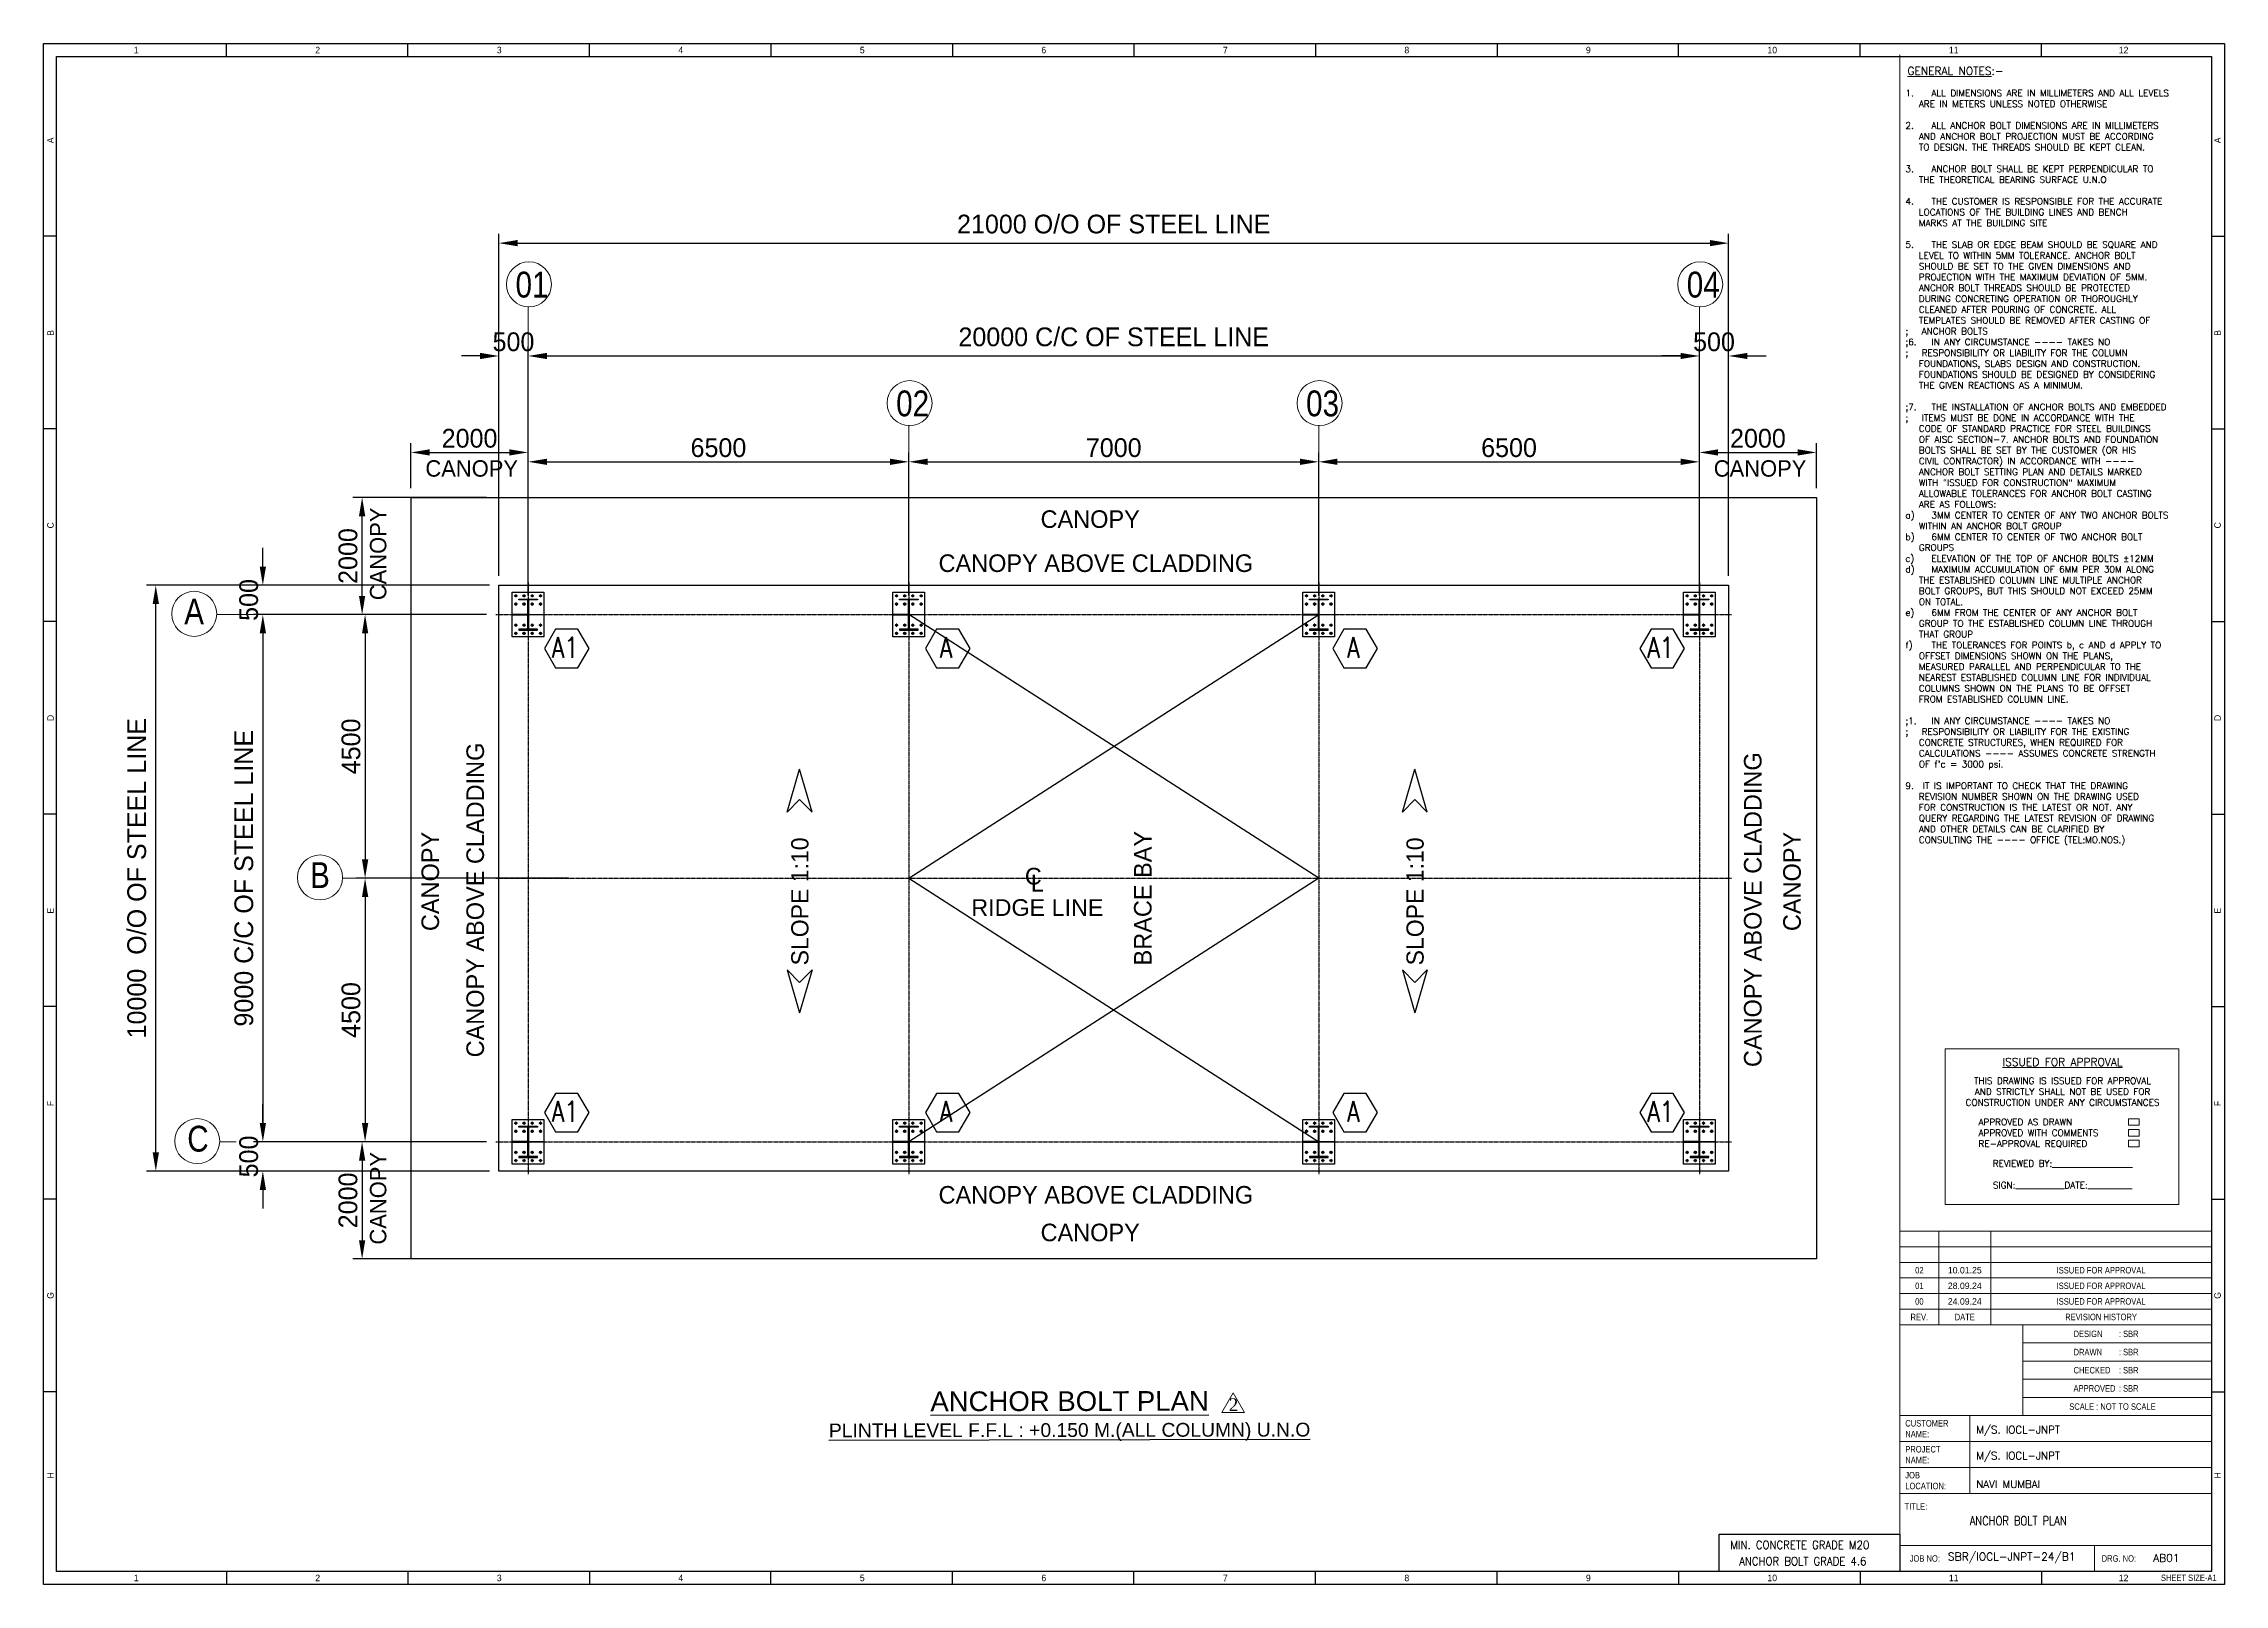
# Paper-space layout 'AB-01' of a CAD drawing. Header units: feet. Extents: x 11065 to 238393, y -146437 to 14126.
# The model-space entities are those that its viewports show. They can reach past a viewport. Long polylines and large blocks are cut down to what shows.
import ezdxf
from ezdxf.enums import TextEntityAlignment as Align

# ---------------------------------------------------------------- set-up
doc = ezdxf.new("R2010")
doc.units = ezdxf.units.FT
doc.header["$MEASUREMENT"] = 0
for name, pattern in [('ACAD_ISO02W100', [15, 12, -3]), ('CENTER', [2, 1.25, -0.25, 0.25, -0.25]), ('CONTIN', [0]), ('CONTINOUS', [0])]:
    doc.linetypes.add(name, pattern=pattern)
doc.layers.get('0').update_dxf_attribs({"linetype": 'CONTINUOUS', "lineweight": 25})
doc.layers.get('DEFPOINTS').update_dxf_attribs({"linetype": 'CONTINUOUS', "lineweight": 25})
for name, color, linetype, lineweight in [('15', 1, 'CONTIN', 25), ('5', 3, 'CONTINUOUS', 25), ('COLUMN NO', 7, 'CONTINUOUS', 15), ('DIMENSIONS', 7, 'CONTINUOUS', 0), ('FRAME 050', 1, 'CONTINUOUS', 0), ('FRAME TEXT', 4, 'CONTINUOUS', 0), ('FRAME TXT', 3, 'CONTINUOUS', 0), ('NOTE', 7, 'CONTINUOUS', 25), ('REVISION MARK', 251, 'CONTINOUS', 0), ('TXT', 3, 'CONTINUOUS', 0)]:
    doc.layers.add(name, color=color, linetype=linetype, lineweight=lineweight)
doc.layers.add('3', color=3, linetype='CONTINUOUS')
doc.layers.add('Text', color=7, linetype='CONTINUOUS')
doc.styles.add('ARIAL NARROW', font='arial.ttf')
doc.styles.add('M.P', font='ARIALN.TTF')
doc.styles.add('RC', font='ROMANC.SHX')
doc.styles.add('ROMANC', font='ROMANC.shx', dxfattribs={"width": 0.9})
doc.styles.add('RomanD', font='romand.shx')
doc.styles.add('ROMANS', font='', dxfattribs={"width": 0.8})
doc.styles.add('RomanS.8', font='romans.shx', dxfattribs={"width": 0.8})
doc.styles.add('RomanS1', font='romans.shx')
doc.styles.add('TITLE', font='')
doc.styles.add('work', font='times.ttf', dxfattribs={"height": 1.524})
doc.styles.get('ROMANS').set_extended_font_data('AR CENA')
doc.styles.get('TITLE').set_extended_font_data('AR CENA')
doc.dimstyles.new('A3-100', dxfattribs={"dimscale": 160, "dimtxt": 2, "dimasz": 2, "dimexe": 1, "dimexo": 1, "dimgap": 0.5, "dimtad": 1, "dimdec": 0, "dimzin": 0, "dimdsep": 46, "dimtxsty": 'TITLE', "dimcen": 2, "dimclrd": 8, "dimclre": 8, "dimclrt": 6, "dimadec": 0, "dimazin": 0, "dimtfac": 1, "dimtdec": 0, "dimtix": 1, "dimtofl": 0, "dimtmove": 1, "dimatfit": 3, "dimldrblk": 'OBLIQUE', "dimfxl": 1, "dimtolj": 1, "dimtzin": 0, "dimarcsym": 0})

psp = doc.layouts.new('AB-01')

# ---------------------------------------------------------------- texts
at = {"color": 3, "attachment_point": 7, "style": 'RC'}
for s, insert, char_height, width in [('\\pt10140;M/S. IOCL-JNPT', (212528, -130969), 780, 22814.9), ('\\pt10140;M/S. IOCL-JNPT', (212528, -133675), 780, 22814.9), ('NAVI MUMBAI', (212528, -136382), 780, 22814.9), ('SBR/IOCL-JNPT-24/B1', (209581, -144213), 811.7, 12407.28), ('AB01', (230965, -144084), 811.7, 10071.67)]:
    psp.add_mtext(s, dxfattribs=dict(at, insert=insert, char_height=char_height, width=width))
at = {"layer": '5', "color": 3, "style": 'ROMANC', "width": 0.8}
psp.add_text('ANCHOR BOLT PLAN', height=944.46, dxfattribs=at).set_placement((216905, -139809), align=Align.MIDDLE)
at = {"layer": 'FRAME TEXT'}
for s, insert, char_height, attachment_point, style in [('\\pi-0.00522,l0.01044;1.^IALL DIMENSIONS ARE IN MILLIMETERS AND ALL LEVELS\\P\\pi-0.01044;   ARE IN METERS UNLESS NOTED OTHERWISE\\P\\P2.^IALL ANCHOR BOLT DIMENSIONS ARE IN MILLIMETERS\\P   AND ANCHOR BOLT PROJECTION MUST BE ACCORDING\\P   TO DESIGN. THE THREADS SHOULD BE KEPT CLEAN.\\P\\P3.^IANCHOR BOLT SHALL BE KEPT PERPENDICULAR TO\\P   THE THEORETICAL BEARING SURFACE U.N.O\\P\\P4.^ITHE CUSTOMER IS RESPONSIBLE FOR THE ACCURATE\\P   LOCATIONS OF THE BUILDING LINES AND BENCH\\P   MARKS AT THE BUILDING SITE\\P\\P5.^ITHE SLAB OR EDGE BEAM SHOULD BE SQUARE AND\\P   LEVEL TO WITHIN 5MM TOLERANCE. ANCHOR BOLT\\P   SHOULD BE SET TO THE GIVEN DIMENSIONS AND\\P   PROJECTION WITH THE MAXIMUM DEVIATION OF 5MM. \\P   ANCHOR BOLT THREADS SHOULD BE PROTECTED\\P   DURING CONCRETING OPERATION OR THOROUGHLY\\P   CLEANED AFTER POURING OF CONCRETE. ALL\\P   TEMPLATES SHOULD BE REMOVED AFTER CASTING OF\\P;   ANCHOR BOLTS\\P;6.^IIN ANY CIRCUMSTANCE ---- TAKES NO\\P;   RESPONSIBILITY OR LIABILITY FOR THE COLUMN\\P   FOUNDATIONS, SLABS DESIGN AND CONSTRUCTION.\\P   FOUNDATIONS SHOULD BE DESIGNED BY CONSIDERING\\P   THE GIVEN REACTIONS AS A MINIMUM.\\P\\P;7.^ITHE INSTALLATION OF ANCHOR BOLTS AND EMBEDDED\\P;   ITEMS MUST BE DONE IN ACCORDANCE WITH THE\\P   CODE OF STANDARD PRACTICE FOR STEEL BUILDINGS\\P   OF AISC SECTION-7. ANCHOR BOLTS AND FOUNDATION\\P   BOLTS SHALL BE SET BY THE CUSTOMER (OR HIS\\P   CIVIL CONTRACTOR) IN ACCORDANCE WITH ----\\P   ANCHOR BOLT SETTING PLAN AND DETAILS MARKED\\P   WITH {\\fCalibri|b0|i0|c0|p34;“}ISSUED FOR CONSTRUCTION" MAXIMUM\\P   ALLOWABLE TOLERANCES FOR ANCHOR BOLT CASTING\\P   ARE AS FOLLOWS:\\Pa)^I3MM CENTER TO CENTER OF ANY TWO ANCHOR BOLTS\\P   WITHIN AN ANCHOR BOLT GROUP\\Pb)^I6MM CENTER TO CENTER OF TWO ANCHOR BOLT\\P   GROUPS\\Pc)^IELEVATION OF THE TOP OF ANCHOR BOLTS ±12MM\\Pd)^IMAXIMUM ACCUMULATION OF 6MM PER 30M ALONG\\P   THE ESTABLISHED COLUMN LINE MULTIPLE ANCHOR\\P   BOLT GROUPS, BUT THIS SHOULD NOT EXCEED 25MM\\P   ON TOTAL.\\Pe)^I6MM FROM THE CENTER OF ANY ANCHOR BOLT\\P   GROUP TO THE ESTABLISHED COLUMN LINE THROUGH\\P   THAT GROUP\\Pf)^ITHE TOLERANCES FOR POINTS b, c AND d APPLY TO\\P   OFFSET DIMENSIONS SHOWN ON THE PLANS,\\P   MEASURED PARALLEL AND PERPENDICULAR TO THE\\P   NEAREST ESTABLISHED COLUMN LINE FOR INDIVIDUAL\\P   COLUMNS SHOWN ON THE PLANS TO BE OFFSET\\P   FROM ESTABLISHED COLUMN LINE.\\P\\P;1.^IIN ANY CIRCUMSTANCE ---- TAKES NO\\P;   RESPONSIBILITY OR LIABILITY FOR THE EXISTING\\P   CONCRETE STRUCTURES, WHEN REQUIRED FOR\\P   CALCULATIONS ---- ASSUMES CONCRETE STRENGTH\\P   OF f\'c = 3000 psi.\\P\\P9.  IT IS IMPORTANT TO CHECK THAT THE DRAWING\\P   REVISION NUMBER SHOWN ON THE DRAWING USED\\P   FOR CONSTRUCTION IS THE LATEST OR NOT. ANY\\P   QUERY REGARDING THE LATEST REVISION OF DRAWING\\P   AND OTHER DETAILS CAN BE CLARIFIED BY\\P   CONSULTING THE ---- OFFICE (TEL:MO.NOS.)', (205150, 9310), 676.58, 1, 'RomanS1'), ('02', (206596, -113704), 676.6, 5, 'ROMANS'), ('{\\W1;10.01.25}', (211332, -113704), 676.58, 5, 'ROMANS'), ('ISSUED FOR APPROVAL', (225540, -113704), 676.58, 5, 'ROMANS'), ('01', (206596, -115328), 676.6, 5, 'ROMANS'), ('{\\W1;28.09.24}', (211332, -115328), 676.58, 5, 'ROMANS'), ('ISSUED FOR APPROVAL', (225540, -115328), 676.58, 5, 'ROMANS'), ('00', (206596, -116952), 676.6, 5, 'ROMANS'), ('{\\W1;24.09.24}', (211332, -116952), 676.58, 5, 'ROMANS'), ('ISSUED FOR APPROVAL', (225540, -116952), 676.58, 5, 'ROMANS'), ('REV.', (206596, -118575), 676.6, 5, 'ROMANS'), ('DATE', (211332, -118575), 676.6, 5, 'ROMANS'), ('REVISION HISTORY', (225540, -118575), 676.58, 5, 'ROMANS'), ('DESIGN', (222670, -120335), 676.6, 4, 'ROMANS'), (': SBR', (227394, -120335), 676.6, 4, 'ROMANS'), ('DRAWN', (222670, -122229), 676.6, 4, 'ROMANS'), (': SBR', (227394, -122229), 676.6, 4, 'ROMANS'), ('CHECKED', (222670, -124123), 676.6, 4, 'ROMANS'), (': SBR', (227394, -124123), 676.6, 4, 'ROMANS'), ('APPROVED', (222670, -126018), 676.6, 4, 'ROMANS'), (': SBR', (227394, -126018), 676.6, 4, 'ROMANS'), ('CUSTOMER\\PNAME:', (205130, -130213), 676.6, 4, 'ROMANS'), ('SCALE : NOT TO SCALE', (226728, -127912), 676.58, 5, 'ROMANS'), ('PROJECT\\PNAME:', (205130, -132919), 676.6, 4, 'ROMANS'), ('JOB\\PLOCATION:', (205130, -135625), 676.6, 4, 'ROMANS'), ('TITLE:', (205060, -138320), 676.6, 4, 'ROMANS'), ('JOB NO:', (205592, -143744), 676.6, 4, 'ROMANS'), ('DRG. NO:', (225604, -143744), 676.6, 4, 'ROMANS')]:
    psp.add_mtext(s, dxfattribs=dict(at, insert=insert, char_height=char_height, attachment_point=attachment_point, style=style))
at = {"layer": 'FRAME TXT', "insert": (205354, 11691), "char_height": 811.9, "attachment_point": 1, "style": 'RomanD'}
psp.add_mtext('{\\LGENERAL NOTES}:-', dxfattribs=at)
at = {"layer": 'TXT', "style": 'ROMANC', "width": 0.9}
for s, p in [('MIN. CONCRETE GRADE M20', (186895, -142754)), ('ANCHOR BOLT GRADE 4.6', (187814, -144456))]:
    psp.add_text(s, height=859.19, dxfattribs=at).set_placement(p)

msp = doc.modelspace()

# ---------------------------------------------------------------- texts
at = {"lineweight": 0, "style": 'ARIAL NARROW'}
for s, p in [('C', (896150.6, 7608098.9)), ('L', (896252.2, 7607979.6)), ('RIDGE LINE', (895235.7, 7607563.7))]:
    msp.add_text(s, height=285, dxfattribs=at).set_placement(p)
at = {"color": 230, "char_height": 350, "attachment_point": 5, "style": 'RomanS.8'}
for s, insert in [('\\A1;A1', (888297.9, 7612145)), ('\\A1;A', (894803.4, 7612145)), ('\\A1;A', (901759, 7612145)), ('\\A1;A1', (907003.3, 7612145)), ('\\A1;A1', (888297.9, 7604223.6)), ('\\A1;A', (894803.4, 7604223.6)), ('\\A1;A', (901759, 7604223.6)), ('\\A1;A1', (907003.3, 7604223.6))]:
    msp.add_mtext(s, dxfattribs=dict(at, insert=insert))
at = {"layer": '15', "color": 6, "lineweight": 25, "style": 'TITLE'}
for p in [(885914.1, 7615061.9), (907914.1, 7615061.9)]:
    msp.add_text('CANOPY', height=280, dxfattribs=at).set_placement(p)
for p in [(885246.5, 7612953), (885246.5, 7601952.5)]:
    msp.add_text('CANOPY', height=280, rotation=90, dxfattribs=at).set_placement(p)
at = {"layer": '15', "color": 7, "lineweight": 25, "style": 'TITLE'}
for p in [(896418.7, 7614187.2), (896418.7, 7602009.6)]:
    msp.add_text('CANOPY', height=300, dxfattribs=at).set_placement(p)
at = {"layer": '15', "lineweight": 25, "style": 'TITLE'}
for p in [(894676.4, 7613434.8), (894676.4, 7602652.1)]:
    msp.add_text('CANOPY ABOVE CLADDING', height=300, dxfattribs=at).set_placement(p)
for s, height, p in [(' CANOPY ABOVE CLADDING', 300, (886914.1, 7605037.3)), ('CANOPY ABOVE CLADDING', 300, (908729.9, 7604983.1)), ('SLOPE 1:10 ', 293.76, (892454.8, 7606719)), ('SLOPE 1:10 ', 293.76, (902960.4, 7606719))]:
    msp.add_text(s, height=height, rotation=90, dxfattribs=at).set_placement(p)
at = {"layer": '15', "color": 7, "lineweight": 25, "style": 'TITLE'}
for p in [(886146.8, 7607304.3), (909399.8, 7607304.3)]:
    msp.add_text('CANOPY', height=300, rotation=90, dxfattribs=at).set_placement(p)
at = {"layer": '15', "color": 3, "lineweight": 25, "style": 'TITLE'}
msp.add_text('BRACE BAY', height=300, rotation=90, dxfattribs=at).set_placement((898314.2, 7606718))
at = {"layer": 'COLUMN NO', "color": 0, "linetype": 'CONTINOUS', "style": 'work'}
msp.add_text('2', height=216.2, dxfattribs=at).set_placement((899631.3, 7599112))
at = {"layer": 'DIMENSIONS', "color": 3, "lineweight": 9, "ltscale": 0.1, "style": 'M.P'}
for s, height, p in [('01', 441.13, (887453.4, 7618119.5)), ('04', 441.13, (907453.4, 7618119.5)), ('02', 441.13, (893953.4, 7616091.7)), ('03', 441.13, (900953.4, 7616091.7)), ('A', 441.1, (881795.8, 7612539.8)), ('B', 441.1, (883944.6, 7608039.5)), ('C', 441.1, (881848, 7603539.3))]:
    msp.add_text(s, height=height, dxfattribs=at).set_placement(p)
at = {"layer": 'Text', "color": 2, "style": 'ARIAL NARROW'}
for s, height, p in [('%%UANCHOR BOLT PLAN', 336.551, (896914.4, 7599112.1)), ('%%UPLINTH LEVEL F.F.L : +0.150 M.(ALL COLUMN) U.N.O', 235.586, (896914.4, 7598669.2))]:
    msp.add_text(s, height=height, rotation=0.10228, dxfattribs=at).set_placement(p, align=Align.CENTER)

# ---------------------------------------------------------------- blocks, each defined once
blk = doc.blocks.new('SSQQ')
for p, q in [((1489023.91, -272496.85), (1489023.91, -272491.85)), ((1489093.91, -272496.85), (1489093.91, -272491.85)), ((1489163.91, -272496.85), (1489163.91, -272491.85)), ((1489233.91, -272491.85), (1489233.91, -272496.85)), ((1489303.91, -272491.85), (1489303.91, -272496.85)), ((1489373.91, -272491.85), (1489373.91, -272496.85)), ((1489443.91, -272491.85), (1489443.91, -272496.85)), ((1489513.91, -272491.85), (1489513.91, -272496.85)), ((1489583.91, -272496.85), (1489583.91, -272491.85)), ((1489653.91, -272496.85), (1489653.91, -272491.85)), ((1489723.91, -272496.85), (1489723.91, -272491.85)), ((1488958.41, -272566.1), (1488953.41, -272566.1)), ((1489789.41, -272566.1), (1489794.41, -272566.1)), ((1488958.41, -272640.35), (1488953.41, -272640.35)), ((1489789.41, -272640.35), (1489794.41, -272640.35)), ((1488958.41, -272714.6), (1488953.41, -272714.6)), ((1489789.41, -272714.6), (1489794.41, -272714.6)), ((1488958.41, -272788.85), (1488953.41, -272788.85)), ((1489789.41, -272788.85), (1489794.41, -272788.85)), ((1488958.41, -272863.1), (1488953.41, -272863.1)), ((1489789.41, -272863.1), (1489794.41, -272863.1)), ((1488958.41, -272937.35), (1488953.41, -272937.35)), ((1489789.41, -272937.35), (1489794.41, -272937.35)), ((1488958.41, -273011.6), (1488953.41, -273011.6)), ((1489789.41, -273011.6), (1489794.41, -273011.6)), ((1489023.91, -273080.85), (1489023.91, -273085.85)), ((1489093.91, -273080.85), (1489093.91, -273085.85)), ((1489163.91, -273080.85), (1489163.91, -273085.85)), ((1489233.91, -273085.85), (1489233.91, -273080.85)), ((1489303.91, -273085.85), (1489303.91, -273080.85)), ((1489373.91, -273085.85), (1489373.91, -273080.85)), ((1489443.91, -273085.85), (1489443.91, -273080.85)), ((1489513.91, -273085.85), (1489513.91, -273080.85)), ((1489583.91, -273080.85), (1489583.91, -273085.85)), ((1489653.91, -273080.85), (1489653.91, -273085.85)), ((1489723.91, -273080.85), (1489723.91, -273085.85))]:
    blk.add_line(p, q)
for points in [[(1489794.41, -273085.85), (1488953.41, -273085.85), (1488953.41, -272491.85), (1489794.41, -272491.85)], [(1489789.41, -273080.85), (1488958.41, -273080.85), (1488958.41, -272496.85), (1489789.41, -272496.85)]]:
    blk.add_lwpolyline(points, close=True)
at = {"style": 'ROMANS'}
for s, p in [('1', (1488988.19, -272495.57)), ('2', (1489058.19, -272495.57)), ('3', (1489128.19, -272495.57)), ('4', (1489198.19, -272495.57)), ('5', (1489268.19, -272495.57)), ('6', (1489338.19, -272495.57)), ('7', (1489408.19, -272495.57)), ('8', (1489478.19, -272495.57)), ('9', (1489548.19, -272495.57)), ('10', (1489618.19, -272495.57)), ('11', (1489688.19, -272495.57)), ('12', (1489753.69, -272495.57)), ('1', (1488988.19, -273084.62)), ('2', (1489058.19, -273084.62)), ('3', (1489128.19, -273084.62)), ('4', (1489198.19, -273084.62)), ('5', (1489268.19, -273084.62)), ('6', (1489338.19, -273084.62)), ('7', (1489408.19, -273084.62)), ('8', (1489478.19, -273084.62)), ('9', (1489548.19, -273084.62)), ('10', (1489618.19, -273084.62)), ('11', (1489688.19, -273084.62)), ('12', (1489753.69, -273084.62))]:
    blk.add_text(s, height=2.5, dxfattribs=at).set_placement(p)
for s, p in [('A', (1488957.3, -272530.25)), ('A', (1489793.03, -272530.25)), ('B', (1488957.3, -272604.5)), ('B', (1489793.03, -272604.5)), ('C', (1488957.3, -272678.75)), ('C', (1489793.03, -272678.75)), ('D', (1488957.3, -272753)), ('D', (1489793.03, -272753)), ('E', (1488957.3, -272827.25)), ('E', (1489793.03, -272827.25)), ('F', (1488957.3, -272901.5)), ('F', (1489793.03, -272901.5)), ('G', (1488957.3, -272975.75)), ('G', (1489793.03, -272975.75)), ('H', (1488957.3, -273045)), ('H', (1489793.03, -273045))]:
    blk.add_text(s, height=2.5, rotation=90, dxfattribs=at).set_placement(p)
at = {"style": 'ROMANS', "width": 0.8}
blk.add_text('SHEET SIZE-A1', height=2.5, dxfattribs=at).set_placement((1489769.94, -273084.57))
blk = doc.blocks.new('APPROVAL')
at = {"layer": 'FRAME 050'}
for points in [[(-45, 0), (45, 0), (45, 60), (-45, 60)], [(25.72, 30.55), (29.72, 30.55), (29.72, 33.05), (25.72, 33.05)], [(25.72, 26.37), (29.72, 26.37), (29.72, 28.87), (25.72, 28.87)], [(25.72, 22.23), (29.72, 22.23), (29.72, 24.73), (25.72, 24.73)]]:
    blk.add_lwpolyline(points, close=True, dxfattribs=at)
at = {"insert": (-32.11, 33.02), "char_height": 2.5, "attachment_point": 1, "style": 'RomanS1'}
blk.add_mtext('APPROVED AS DRAWN\\PAPPROVED WITH COMMENTS\\PRE-APPROVAL REQUIRED', dxfattribs=at)
at = {"layer": 'FRAME TXT', "attachment_point": 2}
for s, insert, char_height, style in [('{\\LISSUED FOR APPROVAL}', (0.25, 56.34), 3, 'RomanD'), ('THIS DRAWING IS ISSUED FOR APPROVAL\\PAND STRICTLY SHALL NOT BE USED FOR\\PCONSTRUCTION UNDER ANY CIRCUMSTANCES', (0.25, 48.89), 2.5, 'RomanS1'), ('REVIEWED BY:__________________\\P\\PSIGN:___________DATE:__________', (0.25, 17.06), 2.5, 'RomanS1')]:
    blk.add_mtext(s, dxfattribs=dict(at, insert=insert, char_height=char_height, style=style))
blk = doc.blocks.new('*D5')
at = {"layer": 'DEFPOINTS', "color": 0, "transparency": 16777216}
for p in [(887118, 7612707), (883138, 7603707), (887118, 7603707)]:
    blk.add_point(p, dxfattribs=at)
at = {"layer": 'NOTE', "color": 8, "linetype": 'Continuous', "lineweight": -2, "transparency": 16777216}
for p, q in [((886958, 7612707), (882978, 7612707)), ((883138, 7612387), (883138, 7604027))]:
    blk.add_line(p, q, dxfattribs=at)
at = {"layer": 'NOTE', "color": 8, "lineweight": -2, "transparency": 16777216}
blk.add_line((886958, 7603707), (882978, 7603707), dxfattribs=at)
at = {"layer": 'NOTE', "color": 8, "transparency": 16777216}
for points in [[(883085, 7612387), (883192, 7612387), (883138, 7612707)], [(883085, 7604027), (883192, 7604027), (883138, 7603707)]]:
    blk.add_solid(points, dxfattribs=at)
at = {"layer": 'NOTE', "color": 6, "transparency": 16777216, "insert": (882815, 7608207), "char_height": 320, "attachment_point": 5, "rotation": 90, "style": 'TITLE'}
blk.add_mtext('\\A1;9000 C/C OF STEEL LINE', dxfattribs=at)
blk = doc.blocks.new('_Oblique')
at = {"color": 0, "linetype": 'ACAD_ISO02W100', "lineweight": -2}
blk.add_line((-0.5, -0.5), (0.5, 0.5), dxfattribs=at)
blk = doc.blocks.new('*D6')
at = {"layer": 'DEFPOINTS', "color": 0, "transparency": 16777216}
for p in [(907668, 7617122), (887668, 7612871), (907668, 7612871)]:
    blk.add_point(p, dxfattribs=at)
at = {"layer": 'NOTE', "color": 8, "linetype": 'Continuous', "lineweight": -2, "transparency": 16777216}
for p, q in [((887668, 7613031), (887668, 7617282)), ((887988, 7617122), (907348, 7617122))]:
    blk.add_line(p, q, dxfattribs=at)
at = {"layer": 'NOTE', "color": 8, "lineweight": -2, "transparency": 16777216}
blk.add_line((907668, 7613031), (907668, 7617282), dxfattribs=at)
at = {"layer": 'NOTE', "color": 8, "transparency": 16777216}
for points in [[(887988, 7617175), (887988, 7617069), (887668, 7617122)], [(907348, 7617175), (907348, 7617069), (907668, 7617122)]]:
    blk.add_solid(points, dxfattribs=at)
at = {"layer": 'NOTE', "color": 6, "transparency": 16777216, "insert": (897668, 7617446), "char_height": 320, "attachment_point": 5, "style": 'TITLE'}
blk.add_mtext('\\A1;20000 C/C OF STEEL LINE', dxfattribs=at)
blk = doc.blocks.new('*D7')
at = {"layer": 'DEFPOINTS', "color": 0, "transparency": 16777216}
for p in [(894168, 7615315), (887668, 7612871), (894168, 7612871)]:
    blk.add_point(p, dxfattribs=at)
at = {"layer": 'NOTE', "color": 8, "linetype": 'Continuous', "lineweight": -2, "transparency": 16777216}
for p, q in [((887668, 7613031), (887668, 7615475)), ((887988, 7615315), (893848, 7615315))]:
    blk.add_line(p, q, dxfattribs=at)
at = {"layer": 'NOTE', "color": 8, "lineweight": -2, "transparency": 16777216}
blk.add_line((894168, 7613031), (894168, 7615475), dxfattribs=at)
at = {"layer": 'NOTE', "color": 8, "transparency": 16777216}
for points in [[(887988, 7615369), (887988, 7615262), (887668, 7615315)], [(893848, 7615369), (893848, 7615262), (894168, 7615315)]]:
    blk.add_solid(points, dxfattribs=at)
at = {"layer": 'NOTE', "color": 6, "transparency": 16777216, "insert": (890918, 7615555), "char_height": 320, "attachment_point": 5, "style": 'TITLE'}
blk.add_mtext('\\A1;6500', dxfattribs=at)
blk = doc.blocks.new('*D8')
at = {"layer": 'DEFPOINTS', "color": 0, "transparency": 16777216}
for p in [(901168, 7615315), (894168, 7612871), (901168, 7612871)]:
    blk.add_point(p, dxfattribs=at)
at = {"layer": 'NOTE', "color": 8, "linetype": 'Continuous', "lineweight": -2, "transparency": 16777216}
for p, q in [((894168, 7613031), (894168, 7615475)), ((894488, 7615315), (900848, 7615315))]:
    blk.add_line(p, q, dxfattribs=at)
at = {"layer": 'NOTE', "color": 8, "lineweight": -2, "transparency": 16777216}
blk.add_line((901168, 7613031), (901168, 7615475), dxfattribs=at)
at = {"layer": 'NOTE', "color": 8, "transparency": 16777216}
for points in [[(894488, 7615369), (894488, 7615262), (894168, 7615315)], [(900848, 7615369), (900848, 7615262), (901168, 7615315)]]:
    blk.add_solid(points, dxfattribs=at)
at = {"layer": 'NOTE', "color": 6, "transparency": 16777216, "insert": (897668, 7615555), "char_height": 320, "attachment_point": 5, "style": 'TITLE'}
blk.add_mtext('\\A1;7000', dxfattribs=at)
blk = doc.blocks.new('*D9')
at = {"layer": 'DEFPOINTS', "color": 0, "transparency": 16777216}
for p in [(887118, 7612707), (884884, 7608207), (888518, 7608207)]:
    blk.add_point(p, dxfattribs=at)
at = {"layer": 'NOTE', "color": 8, "linetype": 'Continuous', "lineweight": -2, "transparency": 16777216}
for p, q in [((886958, 7612707), (884724, 7612707)), ((884884, 7612387), (884884, 7608527))]:
    blk.add_line(p, q, dxfattribs=at)
at = {"layer": 'NOTE', "color": 8, "lineweight": -2, "transparency": 16777216}
blk.add_line((888358, 7608207), (884724, 7608207), dxfattribs=at)
at = {"layer": 'NOTE', "color": 8, "transparency": 16777216}
for points in [[(884831, 7612387), (884938, 7612387), (884884, 7612707)], [(884831, 7608527), (884938, 7608527), (884884, 7608207)]]:
    blk.add_solid(points, dxfattribs=at)
at = {"layer": 'NOTE', "color": 6, "transparency": 16777216, "insert": (884644, 7610457), "char_height": 320, "attachment_point": 5, "rotation": 90, "style": 'TITLE'}
blk.add_mtext('\\A1;4500', dxfattribs=at)
blk = doc.blocks.new('*D10')
at = {"layer": 'DEFPOINTS', "color": 0, "transparency": 16777216}
for p in [(887118, 7608207), (884884, 7603707), (887118, 7603707)]:
    blk.add_point(p, dxfattribs=at)
at = {"layer": 'NOTE', "color": 8, "linetype": 'Continuous', "lineweight": -2, "transparency": 16777216}
for p, q in [((886958, 7608207), (884724, 7608207)), ((884884, 7607887), (884884, 7604027))]:
    blk.add_line(p, q, dxfattribs=at)
at = {"layer": 'NOTE', "color": 8, "lineweight": -2, "transparency": 16777216}
blk.add_line((886958, 7603707), (884724, 7603707), dxfattribs=at)
at = {"layer": 'NOTE', "color": 8, "transparency": 16777216}
for points in [[(884831, 7607887), (884938, 7607887), (884884, 7608207)], [(884831, 7604027), (884938, 7604027), (884884, 7603707)]]:
    blk.add_solid(points, dxfattribs=at)
at = {"layer": 'NOTE', "color": 6, "transparency": 16777216, "insert": (884644, 7605957), "char_height": 320, "attachment_point": 5, "rotation": 90, "style": 'TITLE'}
blk.add_mtext('\\A1;4500', dxfattribs=at)
blk = doc.blocks.new('*D11')
at = {"layer": 'DEFPOINTS', "color": 0, "transparency": 16777216}
for p in [(907668, 7615315), (901168, 7612871), (907668, 7612871)]:
    blk.add_point(p, dxfattribs=at)
at = {"layer": 'NOTE', "color": 8, "linetype": 'Continuous', "lineweight": -2, "transparency": 16777216}
for p, q in [((901168, 7613031), (901168, 7615475)), ((901488, 7615315), (907348, 7615315))]:
    blk.add_line(p, q, dxfattribs=at)
at = {"layer": 'NOTE', "color": 8, "lineweight": -2, "transparency": 16777216}
blk.add_line((907668, 7613031), (907668, 7615475), dxfattribs=at)
at = {"layer": 'NOTE', "color": 8, "transparency": 16777216}
for points in [[(901488, 7615369), (901488, 7615262), (901168, 7615315)], [(907348, 7615369), (907348, 7615262), (907668, 7615315)]]:
    blk.add_solid(points, dxfattribs=at)
at = {"layer": 'NOTE', "color": 6, "transparency": 16777216, "insert": (904418, 7615555), "char_height": 320, "attachment_point": 5, "style": 'TITLE'}
blk.add_mtext('\\A1;6500', dxfattribs=at)
blk = doc.blocks.new('*D12')
at = {"layer": 'DEFPOINTS', "color": 0, "transparency": 16777216}
for p in [(887118, 7603707), (884833, 7601707), (887118, 7601707)]:
    blk.add_point(p, dxfattribs=at)
at = {"layer": 'NOTE', "color": 8, "linetype": 'Continuous', "lineweight": -2, "transparency": 16777216}
for p, q in [((886958, 7603707), (884673, 7603707)), ((884833, 7603387), (884833, 7602027))]:
    blk.add_line(p, q, dxfattribs=at)
at = {"layer": 'NOTE', "color": 8, "lineweight": -2, "transparency": 16777216}
blk.add_line((886958, 7601707), (884673, 7601707), dxfattribs=at)
at = {"layer": 'NOTE', "color": 8, "transparency": 16777216}
for points in [[(884780, 7603387), (884887, 7603387), (884833, 7603707)], [(884780, 7602027), (884887, 7602027), (884833, 7601707)]]:
    blk.add_solid(points, dxfattribs=at)
at = {"layer": 'NOTE', "color": 6, "transparency": 16777216, "insert": (884593, 7602707), "char_height": 320, "attachment_point": 5, "rotation": 90, "style": 'TITLE'}
blk.add_mtext('\\A1;2000', dxfattribs=at)
blk = doc.blocks.new('*D13')
at = {"layer": 'DEFPOINTS', "color": 0, "transparency": 16777216}
for p in [(887668, 7617122), (887168, 7613207), (887668, 7613257)]:
    blk.add_point(p, dxfattribs=at)
at = {"layer": 'NOTE', "color": 8, "lineweight": -2, "transparency": 16777216}
for p, q in [((887168, 7613367), (887168, 7617282)), ((887668, 7613417), (887668, 7617282)), ((886848, 7617122), (886528, 7617122)), ((887988, 7617122), (888308, 7617122))]:
    blk.add_line(p, q, dxfattribs=at)
at = {"layer": 'NOTE', "color": 8, "transparency": 16777216}
for points in [[(886848, 7617175), (886848, 7617069), (887168, 7617122)], [(887988, 7617175), (887988, 7617069), (887668, 7617122)]]:
    blk.add_solid(points, dxfattribs=at)
at = {"layer": 'NOTE', "color": 6, "transparency": 16777216, "insert": (887418, 7617362), "char_height": 320, "attachment_point": 5, "style": 'TITLE'}
blk.add_mtext('\\A1;500', dxfattribs=at)
blk = doc.blocks.new('*D14')
at = {"layer": 'DEFPOINTS', "color": 0, "transparency": 16777216}
for p in [(908168, 7619048), (887168, 7613207), (908168, 7613207)]:
    blk.add_point(p, dxfattribs=at)
at = {"layer": 'NOTE', "color": 8, "linetype": 'Continuous', "lineweight": -2, "transparency": 16777216}
for p, q in [((887168, 7613367), (887168, 7619208)), ((887488, 7619048), (907848, 7619048))]:
    blk.add_line(p, q, dxfattribs=at)
at = {"layer": 'NOTE', "color": 8, "lineweight": -2, "transparency": 16777216}
blk.add_line((908168, 7613367), (908168, 7619208), dxfattribs=at)
at = {"layer": 'NOTE', "color": 8, "transparency": 16777216}
for points in [[(887488, 7619102), (887488, 7618995), (887168, 7619048)], [(907848, 7619102), (907848, 7618995), (908168, 7619048)]]:
    blk.add_solid(points, dxfattribs=at)
at = {"layer": 'NOTE', "color": 6, "transparency": 16777216, "insert": (897668, 7619372), "char_height": 320, "attachment_point": 5, "style": 'TITLE'}
blk.add_mtext('\\A1;21000 O/O OF STEEL LINE', dxfattribs=at)
blk = doc.blocks.new('*D15')
at = {"layer": 'DEFPOINTS', "color": 0, "transparency": 16777216}
for p in [(908168, 7617122), (907668, 7613257), (908168, 7613207)]:
    blk.add_point(p, dxfattribs=at)
at = {"layer": 'NOTE', "color": 8, "linetype": 'Continuous', "lineweight": -2, "transparency": 16777216}
for p, q in [((907668, 7613417), (907668, 7617282)), ((907348, 7617122), (907028, 7617122)), ((908488, 7617122), (908808, 7617122))]:
    blk.add_line(p, q, dxfattribs=at)
at = {"layer": 'NOTE', "color": 8, "lineweight": -2, "transparency": 16777216}
blk.add_line((908168, 7613367), (908168, 7617282), dxfattribs=at)
at = {"layer": 'NOTE', "color": 8, "transparency": 16777216}
for points in [[(907348, 7617175), (907348, 7617069), (907668, 7617122)], [(908488, 7617175), (908488, 7617069), (908168, 7617122)]]:
    blk.add_solid(points, dxfattribs=at)
at = {"layer": 'NOTE', "color": 6, "transparency": 16777216, "insert": (907918, 7617362), "char_height": 320, "attachment_point": 5, "style": 'TITLE'}
blk.add_mtext('\\A1;500', dxfattribs=at)
blk = doc.blocks.new('*D16')
at = {"layer": 'DEFPOINTS', "color": 0, "transparency": 16777216}
for p in [(883138, 7613207), (887168, 7613207), (887118, 7612707)]:
    blk.add_point(p, dxfattribs=at)
at = {"layer": 'NOTE', "color": 8, "linetype": 'Continuous', "lineweight": -2, "transparency": 16777216}
for p, q in [((883138, 7613527), (883138, 7613847)), ((886958, 7612707), (882978, 7612707)), ((883138, 7612387), (883138, 7612067))]:
    blk.add_line(p, q, dxfattribs=at)
at = {"layer": 'NOTE', "color": 8, "lineweight": -2, "transparency": 16777216}
blk.add_line((887008, 7613207), (882978, 7613207), dxfattribs=at)
at = {"layer": 'NOTE', "color": 8, "transparency": 16777216}
for points in [[(883085, 7613527), (883192, 7613527), (883138, 7613207)], [(883085, 7612387), (883192, 7612387), (883138, 7612707)]]:
    blk.add_solid(points, dxfattribs=at)
at = {"layer": 'NOTE', "color": 6, "transparency": 16777216, "insert": (882898, 7612957), "char_height": 320, "attachment_point": 5, "rotation": 90, "style": 'TITLE'}
blk.add_mtext('\\A1;500', dxfattribs=at)
blk = doc.blocks.new('*D17')
at = {"layer": 'DEFPOINTS', "color": 0, "transparency": 16777216}
for p in [(887118, 7603707), (883138, 7603207), (887168, 7603207)]:
    blk.add_point(p, dxfattribs=at)
at = {"layer": 'NOTE', "color": 8, "linetype": 'Continuous', "lineweight": -2, "transparency": 16777216}
for p, q in [((883138, 7604027), (883138, 7604347)), ((886958, 7603707), (882978, 7603707)), ((883138, 7602887), (883138, 7602567))]:
    blk.add_line(p, q, dxfattribs=at)
at = {"layer": 'NOTE', "color": 8, "lineweight": -2, "transparency": 16777216}
blk.add_line((887008, 7603207), (882978, 7603207), dxfattribs=at)
at = {"layer": 'NOTE', "color": 8, "transparency": 16777216}
for points in [[(883085, 7604027), (883192, 7604027), (883138, 7603707)], [(883085, 7602887), (883192, 7602887), (883138, 7603207)]]:
    blk.add_solid(points, dxfattribs=at)
at = {"layer": 'NOTE', "color": 6, "transparency": 16777216, "insert": (882898, 7603457), "char_height": 320, "attachment_point": 5, "rotation": 90, "style": 'TITLE'}
blk.add_mtext('\\A1;500', dxfattribs=at)
blk = doc.blocks.new('*D18')
at = {"layer": 'DEFPOINTS', "color": 0, "transparency": 16777216}
for p in [(881310, 7613207), (887168, 7613207), (887168, 7603207)]:
    blk.add_point(p, dxfattribs=at)
at = {"layer": 'NOTE', "color": 8, "lineweight": -2, "transparency": 16777216}
blk.add_line((887008, 7613207), (881150, 7613207), dxfattribs=at)
at = {"layer": 'NOTE', "color": 8, "linetype": 'Continuous', "lineweight": -2, "transparency": 16777216}
for p, q in [((881310, 7603527), (881310, 7612887)), ((887008, 7603207), (881150, 7603207))]:
    blk.add_line(p, q, dxfattribs=at)
at = {"layer": 'NOTE', "color": 8, "transparency": 16777216}
for points in [[(881257, 7612887), (881364, 7612887), (881310, 7613207)], [(881257, 7603527), (881364, 7603527), (881310, 7603207)]]:
    blk.add_solid(points, dxfattribs=at)
at = {"layer": 'NOTE', "color": 6, "transparency": 16777216, "insert": (880986, 7608207), "char_height": 320, "attachment_point": 5, "rotation": 90, "style": 'TITLE'}
blk.add_mtext('\\A1;10000  O/O OF STEEL LINE', dxfattribs=at)
blk = doc.blocks.new('A$C3ec6fb8c')
at = {"color": 1, "linetype": 'CENTER'}
blk.add_line((0, 285), (0, -285), dxfattribs=at)
at = {"color": 6, "linetype": 'CONTINOUS'}
for points in [[(-4, 4), (-270, 4), (-270, -4), (-4, -4)], [(4, 4), (270, 4), (270, -4), (4, -4)]]:
    blk.add_lwpolyline(points, close=True, dxfattribs=at)
at = {"color": 4, "linetype": 'CONTINOUS'}
blk.add_lwpolyline([(-4, 250), (4, 250), (4, -250), (-4, -250)], close=True, dxfattribs=at)
at = {"layer": '3', "color": 2, "linetype": 'CONTINOUS', "ltscale": 2500}
blk.add_lwpolyline([(-270, 380), (270, 380), (270, -380), (-270, -380)], close=True, dxfattribs=at)
at = {"layer": '3', "color": 4, "linetype": 'CONTINOUS', "ltscale": 2500}
for points in [[(-160, 266), (160, 266), (160, 250), (-160, 250)], [(-160, -266), (160, -266), (160, -250), (-160, -250)]]:
    blk.add_lwpolyline(points, close=True, dxfattribs=at)
at = {"layer": '3', "color": 3, "linetype": 'CONTINOUS', "ltscale": 2500}
for centre in [(-210, 320), (-210, 180), (-70, 320), (-70, 180), (70, 320), (70, 180), (210, 320), (210, 180), (-210, -180), (-210, -320), (-70, -180), (-70, -320), (70, -180), (70, -320), (210, -180), (210, -320)]:
    blk.add_circle(centre, 18, dxfattribs=at)
at = {"layer": 'REVISION MARK', "color": 1, "linetype": 'CENTER'}
for p, q in [((-182, 320), (-238, 320)), ((-182, 180), (-238, 180)), ((-210, 348), (-210, 292)), ((-210, 152), (-210, 208)), ((-42, 320), (-98, 320)), ((-42, 180), (-98, 180)), ((-70, 348), (-70, 292)), ((-70, 152), (-70, 208)), ((98, 320), (42, 320)), ((98, 180), (42, 180)), ((70, 348), (70, 292)), ((70, 152), (70, 208)), ((238, 320), (182, 320)), ((238, 180), (182, 180)), ((210, 348), (210, 292)), ((210, 152), (210, 208)), ((-182, -180), (-238, -180)), ((-182, -320), (-238, -320)), ((-210, -152), (-210, -208)), ((-210, -348), (-210, -292)), ((-42, -180), (-98, -180)), ((-42, -320), (-98, -320)), ((-70, -152), (-70, -208)), ((-70, -348), (-70, -292)), ((98, -180), (42, -180)), ((98, -320), (42, -320)), ((70, -152), (70, -208)), ((70, -348), (70, -292)), ((238, -180), (182, -180)), ((238, -320), (182, -320)), ((210, -152), (210, -208)), ((210, -348), (210, -292))]:
    blk.add_line(p, q, dxfattribs=at)
blk = doc.blocks.new('*D21')
at = {"layer": 'DEFPOINTS', "color": 0, "transparency": 16777216}
for p in [(884833, 7614707), (887118, 7614707), (887118, 7612707)]:
    blk.add_point(p, dxfattribs=at)
at = {"layer": 'NOTE', "color": 8, "lineweight": -2, "transparency": 16777216}
blk.add_line((886958, 7614707), (884673, 7614707), dxfattribs=at)
at = {"layer": 'NOTE', "color": 8, "linetype": 'Continuous', "lineweight": -2, "transparency": 16777216}
for p, q in [((884833, 7613027), (884833, 7614387)), ((886958, 7612707), (884673, 7612707))]:
    blk.add_line(p, q, dxfattribs=at)
at = {"layer": 'NOTE', "color": 8, "transparency": 16777216}
for points in [[(884780, 7614387), (884887, 7614387), (884833, 7614707)], [(884780, 7613027), (884887, 7613027), (884833, 7612707)]]:
    blk.add_solid(points, dxfattribs=at)
at = {"layer": 'NOTE', "color": 6, "transparency": 16777216, "insert": (884593, 7613707), "char_height": 320, "attachment_point": 5, "rotation": 90, "style": 'TITLE'}
blk.add_mtext('\\A1;2000', dxfattribs=at)
blk = doc.blocks.new('*D22')
at = {"layer": 'DEFPOINTS', "color": 0, "transparency": 16777216}
for p in [(887668, 7615475), (885668, 7614707), (887668, 7614707)]:
    blk.add_point(p, dxfattribs=at)
at = {"layer": 'NOTE', "color": 8, "linetype": 'Continuous', "lineweight": -2, "transparency": 16777216}
for p, q in [((885668, 7614867), (885668, 7615635)), ((885988, 7615475), (887348, 7615475))]:
    blk.add_line(p, q, dxfattribs=at)
at = {"layer": 'NOTE', "color": 8, "lineweight": -2, "transparency": 16777216}
blk.add_line((887668, 7614867), (887668, 7615635), dxfattribs=at)
at = {"layer": 'NOTE', "color": 8, "transparency": 16777216}
for points in [[(885988, 7615529), (885988, 7615422), (885668, 7615475)], [(887348, 7615529), (887348, 7615422), (887668, 7615475)]]:
    blk.add_solid(points, dxfattribs=at)
at = {"layer": 'NOTE', "color": 6, "transparency": 16777216, "insert": (886668, 7615715), "char_height": 320, "attachment_point": 5, "style": 'TITLE'}
blk.add_mtext('\\A1;2000', dxfattribs=at)
blk = doc.blocks.new('*D23')
at = {"layer": 'DEFPOINTS', "color": 0, "transparency": 16777216}
for p in [(909668, 7615475), (907668, 7614707), (909668, 7614707)]:
    blk.add_point(p, dxfattribs=at)
at = {"layer": 'NOTE', "color": 8, "linetype": 'Continuous', "lineweight": -2, "transparency": 16777216}
for p, q in [((907668, 7614867), (907668, 7615635)), ((907988, 7615475), (909348, 7615475))]:
    blk.add_line(p, q, dxfattribs=at)
at = {"layer": 'NOTE', "color": 8, "lineweight": -2, "transparency": 16777216}
blk.add_line((909668, 7614867), (909668, 7615635), dxfattribs=at)
at = {"layer": 'NOTE', "color": 8, "transparency": 16777216}
for points in [[(907988, 7615529), (907988, 7615422), (907668, 7615475)], [(909348, 7615529), (909348, 7615422), (909668, 7615475)]]:
    blk.add_solid(points, dxfattribs=at)
at = {"layer": 'NOTE', "color": 6, "transparency": 16777216, "insert": (908668, 7615715), "char_height": 320, "attachment_point": 5, "style": 'TITLE'}
blk.add_mtext('\\A1;2000', dxfattribs=at)

# ---------------------------------------------------------------- dimensions: what is measured, and where the dimension line sits
at = {"layer": 'NOTE'}
for base, p1, p2, text, picture, middle in [((908168.4, 7619048.2), (887168.4, 7613207.2), (908168.4, 7613207.2), '<> O/O OF STEEL LINE', '*D14', (897668.4, 7619372)), ((907668.4, 7617121.9), (887668.4, 7612871.5), (907668.4, 7612871.5), '<> C/C OF STEEL LINE', '*D6', (897668.4, 7617445.7))]:
    dim = msp.add_linear_dim(base=base, p1=p1, p2=p2, text=text, dimstyle='A3-100', override={"dimfxl": 100, "dimfxlon": 1}, dxfattribs=at)
    dim.commit()
    dim.dimension.update_dxf_attribs({"geometry": picture, "text_midpoint": middle})
dim = msp.add_linear_dim(base=(887668.4, 7617121.9), p1=(887168.4, 7613207.2), p2=(887668.4, 7613257.2), dimstyle='A3-100', dxfattribs=at)
dim.commit()
dim.dimension.update_dxf_attribs({"geometry": '*D13', "text_midpoint": (887418.4, 7617361.9)})
for base, p1, p2, picture, middle in [((908168.4, 7617121.9), (907668.4, 7613257.2), (908168.4, 7613207.2), '*D15', (907918.4, 7617361.9)), ((887668.4, 7615475.2), (885668.4, 7614707.2), (887668.4, 7614707.2), '*D22', (886668.4, 7615715.2)), ((894168.4, 7615315.2), (887668.4, 7612871.5), (894168.4, 7612871.5), '*D7', (890918.4, 7615555.2)), ((901168.4, 7615315.2), (894168.4, 7612871.5), (901168.4, 7612871.5), '*D8', (897668.4, 7615555.2)), ((907668.4, 7615315.2), (901168.4, 7612871.5), (907668.4, 7612871.5), '*D11', (904418.4, 7615555.2)), ((909668.4, 7615475.2), (907668.4, 7614707.2), (909668.4, 7614707.2), '*D23', (908668.4, 7615715.2))]:
    dim = msp.add_linear_dim(base=base, p1=p1, p2=p2, dimstyle='A3-100', override={"dimfxl": 100, "dimfxlon": 1}, dxfattribs=at)
    dim.commit()
    dim.dimension.update_dxf_attribs({"geometry": picture, "text_midpoint": middle})
for base, p1, p2, angle, picture, middle in [((884833.2, 7614707.2), (887118.4, 7612707.2), (887118.4, 7614707.2), 270, '*D21', (884593.2, 7613707.2)), ((883138.4, 7613207.2), (887118.4, 7612707.2), (887168.4, 7613207.2), 90, '*D16', (882898.4, 7612957.2)), ((884884.4, 7608207), (887118.4, 7612707.2), (888518.1, 7608207), 90, '*D9', (884644.4, 7610457.1)), ((884884.4, 7603706.7), (887118.4, 7608207), (887118.4, 7603706.7), 90, '*D10', (884644.4, 7605956.9)), ((883138.4, 7603206.7), (887118.4, 7603706.7), (887168.4, 7603206.7), 270, '*D17', (882898.4, 7603456.7)), ((884833.2, 7601706.7), (887118.4, 7603706.7), (887118.4, 7601706.7), 90, '*D12', (884593.2, 7602706.7))]:
    dim = msp.add_linear_dim(base=base, p1=p1, p2=p2, angle=angle, dimstyle='A3-100', override={"dimfxl": 100, "dimfxlon": 1}, dxfattribs=at)
    dim.commit()
    dim.dimension.update_dxf_attribs({"geometry": picture, "text_midpoint": middle})
for base, p1, p2, text, picture, middle in [((881310.1986, 7613207.22), (887168.3595, 7603206.7306), (887168.3595, 7613207.22), '<>  O/O OF STEEL LINE', '*D18', (880986.3891, 7608206.9753)), ((883138.4152, 7603706.7306), (887118.3595, 7612707.22), (887118.3595, 7603706.7306), '<> C/C OF STEEL LINE', '*D5', (882814.6057, 7608206.9753))]:
    dim = msp.add_linear_dim(base=base, p1=p1, p2=p2, angle=90, text=text, dimstyle='A3-100', override={"dimfxl": 100, "dimfxlon": 1}, dxfattribs=at)
    dim.commit()
    dim.dimension.update_dxf_attribs({"geometry": picture, "text_midpoint": middle})

# ---------------------------------------------------------------- linework, layer by layer
at = {"color": 230}
for points in [[(888708.2, 7612126.2), (888517.8, 7612455.9), (888137.1, 7612455.9), (887946.7, 7612126.2), (888137.1, 7611796.5), (888517.8, 7611796.5)], [(895213.7, 7612126.2), (895023.3, 7612455.9), (894642.6, 7612455.9), (894452.2, 7612126.2), (894642.6, 7611796.5), (895023.3, 7611796.5)], [(902169.2, 7612126.2), (901978.9, 7612455.9), (901598.2, 7612455.9), (901407.8, 7612126.2), (901598.2, 7611796.5), (901978.9, 7611796.5)], [(907413.6, 7612126.2), (907223.2, 7612455.9), (906842.5, 7612455.9), (906652.1, 7612126.2), (906842.5, 7611796.5), (907223.2, 7611796.5)], [(888708.2, 7604204.9), (888517.8, 7604534.6), (888137.1, 7604534.6), (887946.7, 7604204.9), (888137.1, 7603875.2), (888517.8, 7603875.2)], [(895213.7, 7604204.9), (895023.3, 7604534.6), (894642.6, 7604534.6), (894452.2, 7604204.9), (894642.6, 7603875.2), (895023.3, 7603875.2)], [(902169.2, 7604204.9), (901978.9, 7604534.6), (901598.2, 7604534.6), (901407.8, 7604204.9), (901598.2, 7603875.2), (901978.9, 7603875.2)], [(907413.6, 7604204.9), (907223.2, 7604534.6), (906842.5, 7604534.6), (906652.1, 7604204.9), (906842.5, 7603875.2), (907223.2, 7603875.2)]]:
    msp.add_lwpolyline(points, close=True, dxfattribs=at)
at = {"layer": 'DIMENSIONS', "color": 3, "lineweight": 9, "ltscale": 0.1}
for p, q in [((887668.4, 7617960.3), (887668.4, 7615894.4)), ((907668.4, 7617960.3), (907668.4, 7615894.4)), ((894168.4, 7615932.6), (894168.4, 7614288.9)), ((901168.4, 7615932.6), (901168.4, 7614288.9)), ((882350.3, 7612707.2), (883711.4, 7612707.2)), ((884499.6, 7608207), (885571.5, 7608207)), ((882403, 7603706.7), (882682.2, 7603706.7))]:
    msp.add_line(p, q, dxfattribs=at)
for centre in [(887681.9, 7618344.4), (907681.9, 7618344.4), (894181.9, 7616316.7), (901181.9, 7616316.7), (881966, 7612719.9), (884114.8, 7608219.6), (882018.1, 7603719.4)]:
    msp.add_circle(centre, 384.3, dxfattribs=at)
at = {"layer": 'NOTE', "color": 1, "linetype": 'CENTER', "ltscale": 500}
for p, q in [((887668.4, 7613257.2), (887668.4, 7603156.7)), ((894168.4, 7613257.2), (894168.4, 7603156.7)), ((901168.4, 7613257.2), (901168.4, 7603156.7)), ((907668.4, 7613257.2), (907668.4, 7603156.7)), ((887118.4, 7612707.2), (908218.4, 7612707.2)), ((887118.4, 7608207), (908218.4, 7608207)), ((887118.4, 7603706.7), (908218.4, 7603706.7))]:
    msp.add_line(p, q, dxfattribs=at)
at = {"layer": 'NOTE', "color": 3}
for p, q in [((894168.4, 7608207), (901168.4, 7612707.2)), ((901168.4, 7608207), (894168.4, 7612707.2)), ((894168.4, 7608207), (901168.4, 7603706.7)), ((901168.4, 7608207), (894168.4, 7603706.7))]:
    msp.add_line(p, q, dxfattribs=at)
at = {"layer": 'NOTE'}
for p, q in [((892093.6, 7609333), (892304.5, 7610067.1)), ((892515.5, 7609333), (892304.5, 7610067.1)), ((902599.1, 7609333), (902810.1, 7610067.1)), ((903021, 7609333), (902810.1, 7610067.1)), ((892093.6, 7609333), (892304.5, 7609551.6)), ((892515.5, 7609333), (892304.5, 7609551.6)), ((902599.1, 7609333), (902810.1, 7609551.6)), ((903021, 7609333), (902810.1, 7609551.6)), ((892093.6, 7606643.8), (892304.5, 7605909.7)), ((892093.6, 7606643.8), (892304.5, 7606425.2)), ((892515.5, 7606643.8), (892304.5, 7605909.7)), ((892515.5, 7606643.8), (892304.5, 7606425.2)), ((902599.1, 7606643.8), (902810.1, 7605909.7)), ((902599.1, 7606643.8), (902810.1, 7606425.2)), ((903021, 7606643.8), (902810.1, 7605909.7)), ((903021, 7606643.8), (902810.1, 7606425.2))]:
    msp.add_line(p, q, dxfattribs=at)
msp.add_lwpolyline([(887118.4, 7614707.2), (908218.4, 7614707.2), (909668.4, 7614707.2), (909668.4, 7601706.7), (908218.4, 7601706.7), (887118.4, 7601706.7), (885668.4, 7601706.7), (885668.4, 7614707.2)], close=True, dxfattribs=at)
at = {"layer": 'NOTE', "color": 2}
msp.add_lwpolyline([(887168.4, 7603206.7), (887168.4, 7613207.2), (908168.4, 7613207.2), (908168.4, 7603206.7)], close=True, dxfattribs=at)
at = {"layer": 'NOTE'}
for points in [[(892093.6, 7609333), (892312, 7609543.8), (892304.5, 7610067.1), (892093.6, 7609333)], [(892515.5, 7609333), (892297, 7609543.8), (892304.5, 7610067.1), (892515.5, 7609333)], [(902599.1, 7609333), (902817.6, 7609543.8), (902810.1, 7610067.1), (902599.1, 7609333)], [(903021, 7609333), (902802.6, 7609543.8), (902810.1, 7610067.1), (903021, 7609333)], [(892093.6, 7606643.8), (892312, 7606433), (892304.5, 7605909.7), (892093.6, 7606643.8)], [(892515.5, 7606643.8), (892297, 7606433), (892304.5, 7605909.7), (892515.5, 7606643.8)], [(902599.1, 7606643.8), (902817.6, 7606433), (902810.1, 7605909.7), (902599.1, 7606643.8)], [(903021, 7606643.8), (902802.6, 7606433), (902810.1, 7605909.7), (903021, 7606643.8)]]:
    msp.add_solid(points, dxfattribs=at)
at = {"layer": 'REVISION MARK', "color": 7, "linetype": 'CONTINOUS'}
msp.add_lwpolyline([(899512.8, 7599084.6), (899901.7, 7599084.6), (899707.2, 7599421.5)], close=True, dxfattribs=at)

# ---------------------------------------------------------------- block references
at = {"layer": 'NOTE'}
for p in [(887668.4, 7612707.2), (894168.4, 7612707.2), (901168.4, 7612707.2), (907668.4, 7612707.2), (887668.4, 7603706.7), (894168.4, 7603706.7), (901168.4, 7603706.7), (907668.4, 7603706.7)]:
    msp.add_blockref('A$C3ec6fb8c', p, dxfattribs=at)

msp.set_redraw_order([(e.dxf.handle, doc.entitydb.next_handle()) for e in msp.query("TEXT MTEXT ATTDEF DIMENSION ARC_DIMENSION")])  # texts and dimensions are drawn at this point

# ---------------------------------------------------------------- linework, layer by layer
psp.add_lwpolyline([(204566, -145085), (185711, -145085), (185711, -141194), (204566, -141194)], close=True)
at = {"layer": 'FRAME 050'}
for p, q in [((204566, -145085), (204566, 12964)), ((204566, -109632), (237042, -109632)), ((204566, -111256), (237042, -111256)), ((208625, -119375), (208625, -109632)), ((214038, -119375), (214038, -109632)), ((204566, -112880), (237042, -112880)), ((204566, -114504), (237042, -114504)), ((204566, -116128), (237042, -116128)), ((204566, -117751), (237042, -117751)), ((204566, -119375), (237042, -119375)), ((217369, -128847), (217369, -119375)), ((217369, -121270), (237042, -121270)), ((217369, -123164), (237042, -123164)), ((217369, -125059), (237042, -125059)), ((217369, -126953), (237042, -126953)), ((204566, -128847), (237042, -128847)), ((211873, -136966), (211873, -128847)), ((204566, -131554), (237042, -131554)), ((204566, -134260), (237042, -134260)), ((204566, -136966), (237042, -136966)), ((204566, -142379), (237042, -142379)), ((224863, -145085), (224863, -142379))]:
    psp.add_line(p, q, dxfattribs=at)

# ---------------------------------------------------------------- block references
for name, p, xscale, yscale, zscale in [('SSQQ', (-402464433, 73670756), 270.3076498061749, 270.3076498061749, 270.3076498061749), ('APPROVAL', (221454, -106853), 270.6333216734114, 270.6333216734114, 270.6333216734114)]:
    psp.add_blockref(name, p, dxfattribs=dict(xscale=xscale, yscale=yscale, zscale=zscale))

psp.set_redraw_order([(e.dxf.handle, doc.entitydb.next_handle()) for e in psp.query("TEXT MTEXT ATTDEF DIMENSION ARC_DIMENSION")])  # texts and dimensions are drawn at this point

# ---------------------------------------------------------------- viewports
at = {"layer": 'NOTE'}
psp.add_viewport(center=(108491, -66156), size=(192150, 157859.67), view_center_point=(895354, 7609303), view_height=25858.963, dxfattribs=at)

doc.saveas('drawing.dxf')
